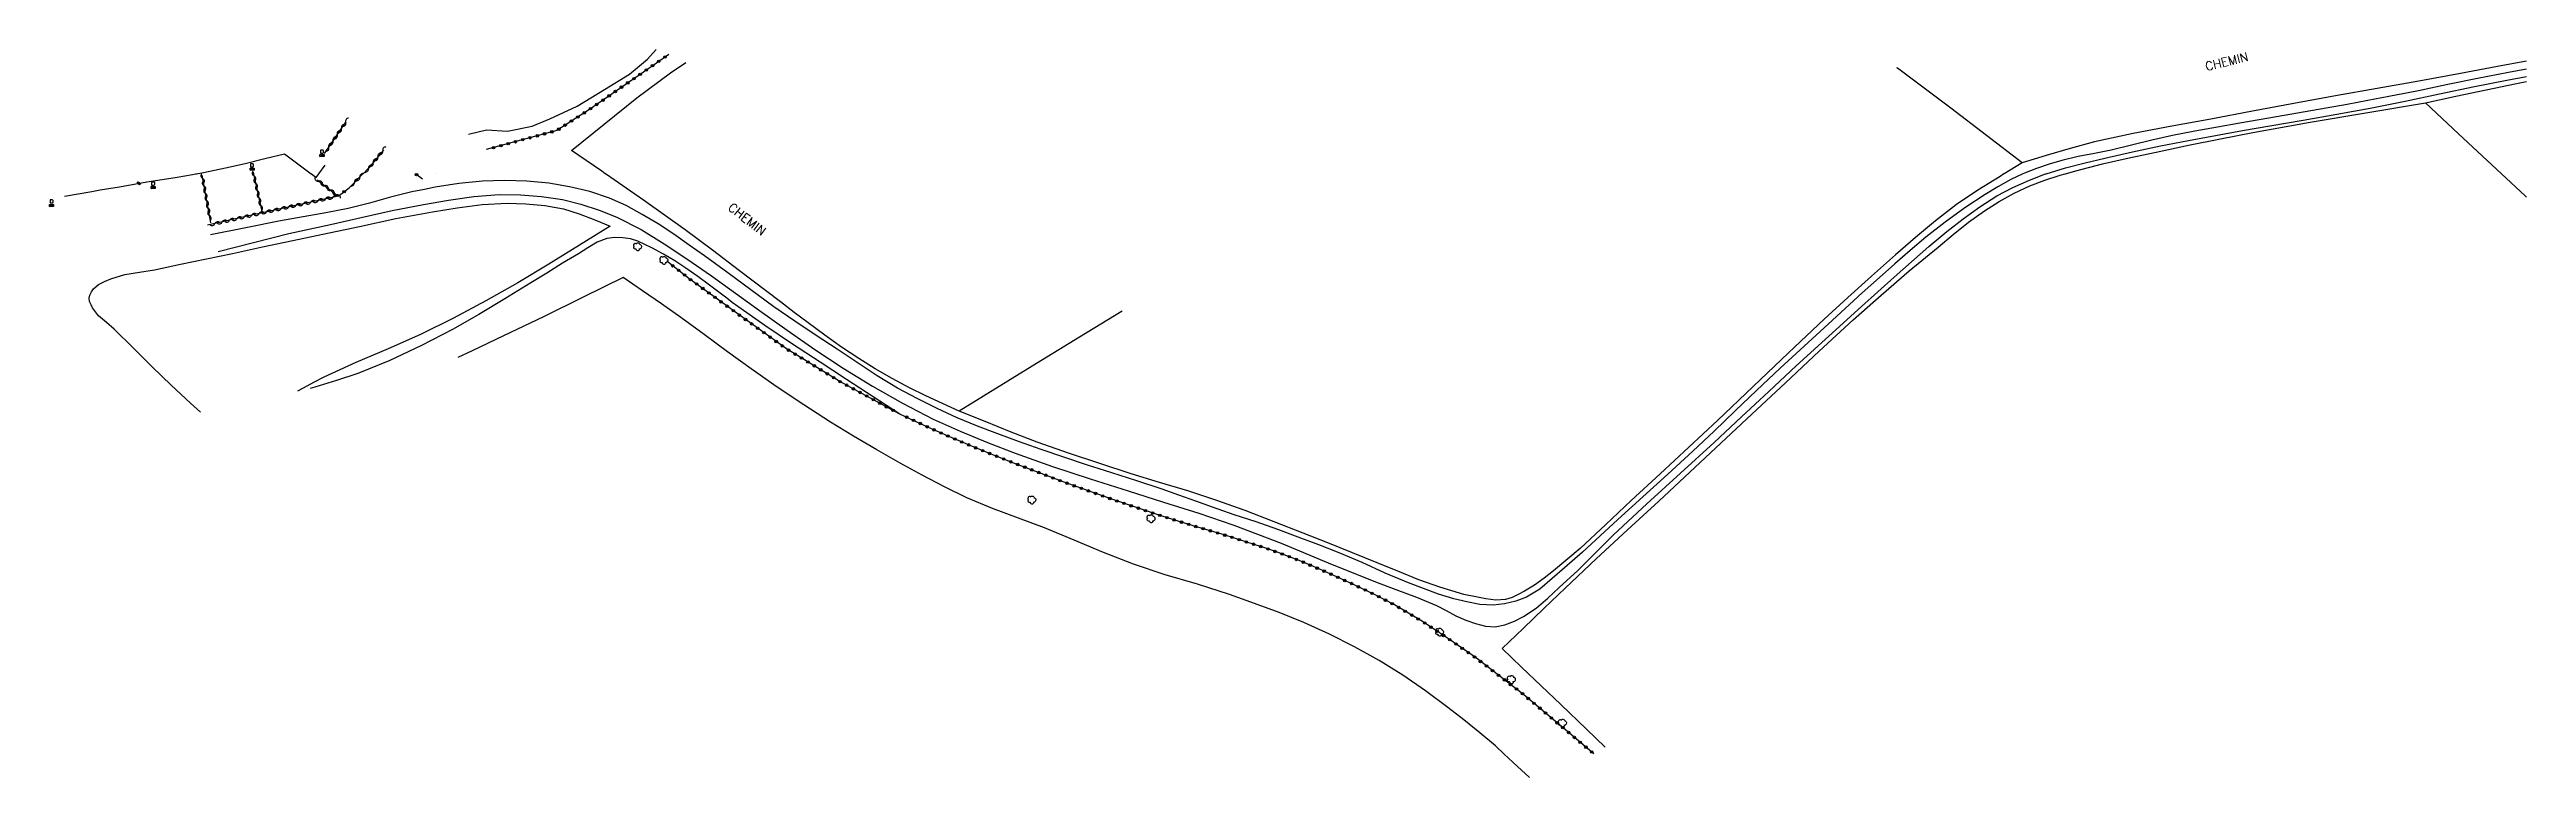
# Model space of a CAD drawing. Header units: millimetres. Extents: x 82000 to 83000, y 143000 to 143823.
# Drawn here: x 82507.8 to 83000, y 143551 to 143695.7 of the extents above; entities that cross this region are included whole.
import ezdxf

# ---------------------------------------------------------------- set-up
doc = ezdxf.new("R2010")
doc.units = ezdxf.units.MM
doc.linetypes.add('DASHED', pattern=[0.75, 0.5, -0.25])
doc.layers.get('0').update_dxf_attribs({"linetype": 'CONTINUOUS'})
for name, color, linetype in [('W0017', 7, 'CONTINUOUS'), ('W0070', 7, 'DASHED'), ('W0071', 7, 'CONTINUOUS'), ('W0211', 2, 'CONTINUOUS'), ('W0214', 2, 'CONTINUOUS'), ('W0300', 7, 'CONTINUOUS'), ('W0310', 3, 'CONTINUOUS'), ('W0322', 7, 'CONTINUOUS'), ('W0323', 7, 'CONTINUOUS'), ('W0330', 7, 'CONTINUOUS'), ('W0401', 7, 'CONTINUOUS'), ('W0438', 7, 'CONTINUOUS'), ('W0989', 7, 'CONTINUOUS')]:
    doc.layers.add(name, color=color, linetype=linetype)
doc.styles.get("Standard").update_dxf_attribs({"font": 'romans.shx', "width": 0.85})

msp = doc.modelspace()

# ---------------------------------------------------------------- texts
at = {"layer": 'W0989'}
for rotation, p in [(13.7093, (82936.41, 143691.43)), (321.8002, (82642.44, 143663.99))]:
    msp.add_text('CHEMIN', height=1.75, rotation=rotation, dxfattribs=at).set_placement(p)

# ---------------------------------------------------------------- blocks, each defined once
blk = doc.blocks.new('T300')
for p, q in [((-0.8, 0.51), (-0.86, 0.34)), ((-0.86, 0.34), (-0.86, 0.17)), ((-0.86, 0.17), (-0.74, 0.06)), ((-0.69, 0.63), (-0.8, 0.51)), ((-0.8, -0.06), (-0.74, 0.06)), ((-0.74, 0.06), (-0.69, 0.11)), ((-0.57, 0.69), (-0.69, 0.63)), ((-0.46, 0.69), (-0.57, 0.69)), ((-0.29, 0.63), (-0.46, 0.69)), ((-0.29, 0.63), (-0.17, 0.74)), ((-0.23, 0.57), (-0.29, 0.63)), ((-0.17, 0.74), (-0.06, 0.8)), ((-0.06, 0.8), (0.06, 0.8)), ((0.06, 0.8), (0.23, 0.74)), ((0.23, 0.74), (0.34, 0.63)), ((0.34, 0.63), (0.4, 0.51)), ((0.46, 0.46), (0.34, 0.46)), ((0.4, 0.51), (0.4, 0.46)), ((0.57, 0.4), (0.46, 0.46)), ((0.57, 0.4), (0.69, 0.29)), ((0.69, 0.29), (0.74, 0.17)), ((0.74, 0.06), (0.69, -0.17)), ((0.74, 0.17), (0.74, 0.06)), ((-0.8, -0.17), (-0.8, -0.06)), ((-0.8, -0.23), (-0.8, -0.17)), ((-0.74, -0.34), (-0.8, -0.23)), ((-0.69, -0.4), (-0.74, -0.34)), ((-0.51, -0.46), (-0.69, -0.4)), ((-0.4, -0.46), (-0.51, -0.46)), ((-0.4, -0.46), (-0.34, -0.46)), ((-0.34, -0.46), (-0.34, -0.4)), ((-0.34, -0.51), (-0.34, -0.46)), ((-0.29, -0.63), (-0.34, -0.51)), ((-0.17, -0.74), (-0.29, -0.63)), ((-0.06, -0.8), (-0.17, -0.74)), ((0.06, -0.8), (-0.06, -0.8)), ((0.17, -0.74), (0.06, -0.8)), ((0.23, -0.69), (0.17, -0.74)), ((0.29, -0.46), (0.23, -0.46)), ((0.29, -0.63), (0.23, -0.69)), ((0.46, -0.4), (0.29, -0.46)), ((0.34, -0.51), (0.29, -0.63)), ((0.34, -0.51), (0.34, -0.46)), ((0.57, -0.34), (0.46, -0.4)), ((0.63, -0.29), (0.57, -0.34)), ((0.69, -0.17), (0.63, -0.29))]:
    blk.add_line(p, q)
blk = doc.blocks.new('T438')
for p, q in [((-0.4, 0.2), (0.4, 0.2)), ((-0.4, -0.2), (-0.4, 0.2)), ((0.15, 1.1), (-0.3, 1.1)), ((-0.3, 1.1), (-0.3, 0.5)), ((-0.3, 0.5), (0.15, 0.5)), ((0.3, 0.65), (0.3, 0.95)), ((0.4, 0.2), (0.4, -0.2))]:
    blk.add_line(p, q)
at = {"flags": 128}
for points in [[(-0.4, -0.2), (0.4, 0.2)], [(0.4, -0.2), (-0.4, -0.2)]]:
    blk.add_lwpolyline(points, dxfattribs=at)
for centre, major_axis, start_param, end_param in [((0.15, 0.95), (0.106, -0.106), 0.785398, 2.356194), ((0.15, 0.65), (0.106, 0.106), 3.926991, 5.497787)]:
    blk.add_ellipse(centre, major_axis=major_axis, ratio=1, start_param=start_param, end_param=end_param)
blk = doc.blocks.new('T401')
for p, q in [((-0.3, 0.3), (0, 0.3)), ((-0.3, -0.25), (-0.3, 0.3)), ((-0.3, 0.15), (0, 0.15)), ((-0.3, 0), (0, 0)), ((0, 0.3), (0, -0.25)), ((-0.3, -0.15), (0, -0.15)), ((-0.3, -0.25), (-0.3, -0.3)), ((-0.3, -0.3), (0, -0.3)), ((0, -0.3), (0, -0.25))]:
    blk.add_line(p, q)
blk = doc.blocks.new('t323o')
at = {"color": 0, "linetype": 'Continuous'}
for radius in [0.25, 0.15]:
    blk.add_circle((0, 0), radius, dxfattribs=at)
blk = doc.blocks.new('t310o')
at = {"color": 0, "linetype": 'Continuous'}
for centre, start, end in [((-0.5, 0.38), 216.8699, 323.1304), ((0.5, -0.37), 36.8699, 143.1303)]:
    blk.add_arc(centre, 0.625, start, end, dxfattribs=at)
blk = doc.blocks.new('t322o')
at = {"color": 0, "linetype": 'Continuous'}
for radius in [0.25, 0.15]:
    blk.add_circle((0, 0), radius, dxfattribs=at)

# ---------------------------------------------------------------- linework, layer by layer
at = {"layer": 'W0017'}
for points in [[(82536.95, 143671), (82538.36, 143671.27), (82540.54, 143671.7), (82542.73, 143672.16), (82546.65, 143673.06), (82550.57, 143674.02), (82554.49, 143674.98)], [(82554.49, 143674.98), (82559.8, 143671)], [(82510.72, 143666.57), (82516.18, 143667.51), (82517.87, 143667.8), (82521.65, 143668.44), (82527.11, 143669.37), (82530.13, 143669.85), (82533.15, 143670.33), (82536.17, 143670.85), (82536.78, 143670.97)], [(82536.78, 143670.97), (82536.95, 143671)], [(82559.8, 143671), (82559.85, 143670.97)], [(82559.85, 143670.97), (82560.76, 143670.28), (82561.27, 143670.97)], [(82561.27, 143670.97), (82561.29, 143671)], [(82561.29, 143671), (82562.56, 143672.72)]]:
    msp.add_lwpolyline(points, dxfattribs=at)
at = {"layer": 'W0070'}
msp.add_lwpolyline([(82584.52, 143671), (82584.51, 143670.97)], dxfattribs=at)
at = {"layer": 'W0071'}
for points in [[(83000, 143691.8), (82996.46, 143691.13), (82990.25, 143689.93), (82984.38, 143688.73), (82978.52, 143687.51), (82972.64, 143686.33), (82968.5, 143685.56), (82964.36, 143684.8), (82960.22, 143684.05), (82954.5, 143683.05), (82948.79, 143682.06), (82943.07, 143681.06), (82938.59, 143680.28), (82934.1, 143679.5), (82929.64, 143678.62), (82925.57, 143677.69), (82921.53, 143676.68), (82917.47, 143675.71), (82914.19, 143675.05), (82910.9, 143674.42), (82907.64, 143673.65), (82905.13, 143672.91), (82902.65, 143672.08), (82900.22, 143671.13), (82899.95, 143671)], [(82904.52, 143671), (82904.57, 143671.02), (82908.38, 143672.21), (82912.28, 143673.18), (82916.19, 143674.1), (82921.73, 143675.38), (82927.29, 143676.55), (82932.86, 143677.65), (82938.22, 143678.64), (82943.6, 143679.58), (82948.97, 143680.51), (82955.64, 143681.66), (82962.31, 143682.82), (82968.96, 143684.04), (82975.87, 143685.44), (82982.75, 143686.91), (82989.65, 143688.34), (82996.07, 143689.58), (83000, 143690.32)], [(82899.9, 143670.97), (82897.56, 143669.84), (82894.98, 143668.39), (82892.44, 143666.86), (82888.39, 143664.21), (82884.46, 143661.36), (82880.64, 143658.38), (82877.52, 143655.78), (82874.46, 143653.1), (82871.43, 143650.39), (82868, 143647.33), (82864.6, 143644.24), (82861.21, 143641.13), (82856.45, 143636.75), (82851.71, 143632.35), (82846.99, 143627.92), (82842.77, 143623.89), (82838.56, 143619.85), (82834.33, 143615.84), (82829.38, 143611.29), (82824.4, 143606.78), (82819.41, 143602.27), (82815.91, 143599.05), (82812.41, 143595.82), (82808.82, 143592.7), (82806.41, 143590.55), (82803.96, 143588.45), (82801.28, 143586.83), (82799.15, 143586.05), (82796.9, 143585.51), (82794.64, 143585.26), (82792.04, 143585.39), (82789.43, 143585.89), (82786.85, 143586.53), (82783.8, 143587.44), (82780.8, 143588.56), (82777.83, 143589.72), (82773.21, 143591.65), (82768.64, 143593.71), (82764.04, 143595.68), (82760, 143597.27), (82755.94, 143598.8), (82751.86, 143600.29), (82747.54, 143601.79), (82743.2, 143603.24), (82738.87, 143604.71), (82735.54, 143605.91), (82732.21, 143607.13), (82728.88, 143608.32), (82723.88, 143609.97), (82718.86, 143611.55), (82713.85, 143613.17), (82709.33, 143614.68), (82704.82, 143616.22), (82700.33, 143617.81), (82696.24, 143619.31), (82692.17, 143620.86), (82688.16, 143622.52), (82684.14, 143624.36), (82680.18, 143626.31), (82676.3, 143628.4), (82672.24, 143630.85), (82668.26, 143633.47), (82664.31, 143636.11), (82660.1, 143638.89), (82655.9, 143641.71), (82651.74, 143644.58), (82647.13, 143647.92), (82642.55, 143651.32), (82637.94, 143654.66), (82634.9, 143656.84), (82631.84, 143659), (82628.7, 143661.04), (82625.57, 143662.92), (82622.37, 143664.68), (82619.07, 143666.18), (82615.15, 143667.48), (82611.1, 143668.43), (82607, 143669.11), (82602.62, 143669.55), (82598.2, 143669.67), (82593.79, 143669.53), (82589.09, 143669.07), (82584.4, 143668.31), (82582.32, 143667.9), (82579.75, 143667.39), (82575.54, 143666.36), (82571.35, 143665.19), (82567.14, 143664.12), (82562.66, 143663.24), (82558.16, 143662.47), (82553.67, 143661.66), (82546.78, 143660.23), (82539.76, 143658.86)], [(82541.31, 143655.56), (82541.31, 143655.56), (82555.34, 143659.12), (82563.58, 143660.92), (82569.73, 143662.3), (82575.89, 143663.69), (82582.07, 143664.89), (82587.08, 143665.76), (82592.11, 143666.51), (82597.15, 143666.88), (82601.36, 143666.83), (82605.57, 143666.51), (82609.72, 143665.86), (82613.39, 143664.94), (82617, 143663.75), (82620.52, 143662.35), (82625.32, 143659.92), (82629.92, 143657.06), (82634.44, 143654.08), (82639.31, 143650.74), (82644.08, 143647.26), (82648.87, 143643.81), (82654.35, 143639.92), (82659.86, 143636.06), (82665.47, 143632.37), (82671.32, 143628.8), (82677.27, 143625.39), (82683.36, 143622.25), (82688.72, 143619.81), (82694.18, 143617.57), (82699.68, 143615.44), (82707.1, 143612.81), (82714.59, 143610.39), (82722.1, 143607.99), (82729.12, 143605.74), (82736.15, 143603.52), (82743.13, 143601.16), (82752.56, 143597.55), (82761.9, 143593.7), (82771.25, 143589.89), (82775.32, 143588.36), (82779.4, 143586.84), (82783.4, 143585.16), (82785.34, 143584.17), (82787.26, 143583.14), (82789.24, 143582.28), (82791.15, 143581.62), (82793.12, 143581.11), (82795.07, 143580.96), (82796.99, 143581.34), (82798.9, 143582.09), (82800.71, 143583), (82803.22, 143584.66), (82805.53, 143586.67), (82807.79, 143588.74), (82811.46, 143592.15), (82815, 143595.69), (82818.57, 143599.21), (82825.18, 143605.39), (82831.87, 143611.49), (82838.55, 143617.6), (82843.99, 143622.67), (82849.43, 143627.75), (82854.88, 143632.8), (82861.34, 143638.72), (82867.83, 143644.6), (82874.37, 143650.43), (82877.81, 143653.52), (82881.26, 143656.58), (82884.82, 143659.53), (82888.04, 143662.03), (82891.34, 143664.43), (82894.77, 143666.59), (82897.94, 143668.25), (82901.22, 143669.72), (82904.45, 143670.97)], [(82899.95, 143671), (82899.9, 143670.97)], [(82904.45, 143670.97), (82904.52, 143671)]]:
    msp.add_lwpolyline(points, dxfattribs=at)
at = {"layer": 'W0211'}
for points in [[(82591.04, 143678.86), (82594.6, 143679.76), (82598.76, 143679.45), (82603.68, 143680.47), (82607.22, 143681.94), (82612.66, 143684.46), (82618.04, 143687.75), (82623.01, 143690.8), (82626.59, 143693.79), (82628.33, 143695.7)], [(82676.74, 143623.25), (82671.46, 143626.67), (82666.18, 143630.08), (82660.92, 143633.53), (82655.41, 143637.16), (82649.92, 143640.82), (82644.53, 143644.63), (82643.46, 143645.43), (82642.38, 143646.25), (82641.3, 143647.05), (82638.96, 143648.83), (82636.62, 143650.6), (82634.22, 143652.27), (82632.02, 143653.69), (82629.78, 143655.04), (82627.47, 143656.26), (82626.09, 143656.96), (82624.68, 143657.61), (82623.23, 143658.07), (82621.68, 143658.29), (82620.09, 143658.32), (82618.55, 143658.13), (82616.6, 143657.39), (82614.76, 143656.26), (82612.92, 143655.09), (82609.73, 143653.21), (82606.58, 143651.25), (82603.42, 143649.3), (82598.26, 143646.14), (82593.09, 143643), (82587.83, 143640.03), (82581.68, 143636.86), (82575.42, 143633.92), (82569.02, 143631.32), (82564.77, 143629.89), (82560.47, 143628.6), (82559.6, 143628.34)]]:
    msp.add_lwpolyline(points, dxfattribs=at)
at = {"layer": 'W0214'}
msp.add_lwpolyline([(82801.91, 143551.01), (82801.77, 143551.13), (82800.34, 143552.4), (82798.6, 143554.03), (82796.87, 143555.67), (82795.1, 143557.28), (82792.02, 143559.91), (82788.86, 143562.46), (82785.64, 143564.93), (82781.21, 143568.21), (82776.68, 143571.35), (82772.02, 143574.28), (82767.13, 143577), (82762.12, 143579.5), (82757.02, 143581.81), (82752.15, 143583.8), (82747.22, 143585.62), (82742.25, 143587.36), (82735.9, 143589.4), (82729.5, 143591.31), (82723.16, 143593.4), (82717.24, 143595.7), (82711.37, 143598.17), (82705.49, 143600.6), (82700.33, 143602.55), (82695.17, 143604.49), (82690.09, 143606.61), (82685.61, 143608.77), (82681.2, 143611.1), (82676.83, 143613.5), (82672.17, 143616.13), (82667.55, 143618.84), (82662.99, 143621.64), (82657.66, 143625.07), (82652.4, 143628.61), (82647.2, 143632.22), (82642.52, 143635.61), (82637.88, 143639.05), (82633.22, 143642.46), (82629.41, 143645.12), (82625.58, 143647.76), (82621.75, 143650.4), (82613.85, 143646.48), (82605.96, 143642.57), (82598.01, 143638.76), (82591.75, 143635.79), (82588.9, 143634.47)], dxfattribs=at)
at = {"layer": 'W0310'}
for points in [[(82562.43, 143675.04), (82566.65, 143681.24)], [(82574.11, 143675.71), (82571.19, 143672.09), (82570.09, 143671)], [(82539.82, 143661.23), (82538.1, 143670.7)], [(82548.22, 143671.34), (82548.3, 143671)], [(82548.3, 143671), (82548.31, 143670.97)], [(82548.31, 143670.97), (82550.05, 143663.25)], [(82570.06, 143670.97), (82567.3, 143668.23)], [(82570.09, 143671), (82570.06, 143670.97)], [(82560.93, 143669.81), (82563.33, 143667.94), (82565.04, 143666.61), (82565.13, 143666.54), (82550.13, 143663.26), (82550.05, 143663.25), (82539.18, 143660.77)]]:
    msp.add_lwpolyline(points, dxfattribs=at)
at = {"layer": 'W0322'}
msp.add_lwpolyline([(82814.67, 143555.7), (82809.88, 143559.74), (82800.77, 143567.44), (82791.33, 143574.69), (82786.01, 143578.42), (82780.6, 143582.02), (82775.02, 143585.33), (82771.08, 143587.38), (82767.06, 143589.31), (82763.01, 143591.15), (82759.91, 143592.52), (82756.8, 143593.85), (82753.66, 143595.09), (82751.58, 143595.85), (82749.49, 143596.56), (82747.39, 143597.27), (82741.23, 143599.21), (82735.03, 143601.04), (82728.86, 143602.95), (82719.1, 143606.23), (82709.39, 143609.7), (82699.76, 143613.37), (82695.22, 143615.16), (82690.7, 143616.99), (82686.21, 143618.9), (82683.04, 143620.33), (82679.89, 143621.79), (82676.74, 143623.25)], dxfattribs=at)
at = {"layer": 'W0323'}
for points in [[(82630.82, 143694.72), (82628.37, 143693.01), (82615.06, 143683.77), (82608.59, 143679.61), (82594.57, 143675.8)], [(82580.52, 143670.97), (82580.47, 143671)], [(82581.92, 143669.93), (82581.61, 143670.16), (82580.52, 143670.97)], [(82565.13, 143666.54), (82567.3, 143668.23)], [(82676.74, 143623.25), (82664.82, 143629.73), (82654.24, 143636.19), (82643.87, 143643.62), (82634.85, 143650.2), (82630.47, 143653.6)]]:
    msp.add_lwpolyline(points, dxfattribs=at)
at = {"layer": 'W0330'}
for points in [[(82618.21, 143671), (82617.51, 143671.49), (82611.48, 143675.65), (82611.47, 143675.66), (82617.99, 143680.87), (82624.5, 143686.07), (82631.2, 143691.04), (82634.2, 143693.1)], [(83000, 143693.39), (82994.26, 143692.31), (82986.91, 143690.94), (82978.62, 143689.44), (82970.33, 143687.96), (82962.04, 143686.47), (82953.79, 143684.95), (82945.54, 143683.43), (82937.29, 143681.87), (82929.55, 143680.46), (82921.82, 143679.03), (82914.15, 143677.33), (82909.34, 143676.03), (82904.55, 143674.62), (82899.77, 143673.21), (82892.67, 143678.63), (82885.58, 143684.05), (82878.46, 143689.43), (82875, 143691.99), (82874.9, 143692.06)], [(82908.39, 143671), (82910.44, 143671.6), (82915.72, 143672.99), (82921.06, 143674.18), (82926.42, 143675.32), (82932.81, 143676.68), (82939.23, 143677.97), (82945.65, 143679.21), (82957.05, 143681.27), (82968.48, 143683.17), (82979.91, 143685.08), (82986.52, 143678.93), (82993.12, 143672.77), (82995.02, 143671)], [(82979.91, 143685.08), (82985.95, 143686.4), (82991.98, 143687.71), (82998.03, 143688.98), (83000, 143689.37)], [(82618.26, 143670.97), (82618.21, 143671)], [(82720.92, 143643.71), (82712.47, 143638.53), (82703.08, 143632.77), (82698.23, 143629.79), (82693.37, 143626.82), (82688.51, 143623.84), (82685.22, 143625.34), (82681.93, 143626.85), (82678.69, 143628.43), (82675.26, 143630.28), (82671.88, 143632.22), (82668.57, 143634.27), (82665.16, 143636.55), (82661.83, 143638.95), (82658.52, 143641.39), (82655.77, 143643.45), (82653.04, 143645.53), (82650.3, 143647.61), (82644.9, 143651.73), (82639.5, 143655.83), (82634.06, 143659.88), (82625.82, 143665.74), (82618.26, 143670.97)], [(82896.16, 143670.97), (82895.38, 143670.49), (82890.99, 143667.77), (82886.73, 143664.89), (82882.59, 143661.68), (82878.58, 143658.31), (82874.62, 143654.88), (82869.85, 143650.67), (82865.14, 143646.39), (82860.46, 143642.09), (82853.35, 143635.42), (82846.31, 143628.69), (82839.24, 143621.98), (82833.54, 143616.66), (82827.83, 143611.36), (82822.09, 143606.08), (82817.04, 143601.3), (82811.98, 143596.53), (82806.65, 143592.1), (82804.78, 143590.65), (82802.87, 143589.25), (82800.87, 143588.02), (82799.66, 143587.37), (82798.41, 143586.79), (82797.14, 143586.38), (82795.21, 143586.26), (82793.21, 143586.52), (82791.24, 143586.88), (82788.82, 143587.4), (82786.43, 143588.08), (82784.06, 143588.82), (82779.86, 143590.31), (82775.72, 143592), (82771.59, 143593.7), (82766.68, 143595.67), (82761.78, 143597.64), (82756.87, 143599.59), (82751.13, 143601.84), (82745.38, 143604.05), (82739.58, 143606.14), (82733.98, 143607.95), (82728.34, 143609.64), (82722.71, 143611.37), (82716.47, 143613.39), (82710.24, 143615.45), (82704.06, 143617.64), (82698.86, 143619.65), (82693.68, 143621.74), (82688.51, 143623.84)], [(82816.91, 143557.05), (82813.2, 143560.6), (82808.1, 143565.48), (82804.21, 143569.19), (82800.32, 143572.9), (82796.44, 143576.61), (82800.61, 143580.63), (82804.77, 143584.65), (82808.96, 143588.66), (82815.15, 143594.45), (82821.37, 143600.2), (82827.59, 143605.96), (82833.74, 143611.7), (82839.89, 143617.45), (82846.04, 143623.19), (82852.73, 143629.48), (82859.42, 143635.76), (82866.2, 143641.94), (82871.75, 143646.85), (82877.36, 143651.7), (82883.06, 143656.44), (82886.08, 143658.93), (82889.13, 143661.39), (82892.3, 143663.65), (82895.21, 143665.46), (82898.22, 143667.12), (82901.31, 143668.58), (82904.29, 143669.72), (82907.35, 143670.7), (82908.3, 143670.97)], [(82896.2, 143671), (82896.16, 143670.97)], [(82899.77, 143673.21), (82896.2, 143671)], [(82908.3, 143670.97), (82908.39, 143671)], [(82995.02, 143671), (82995.04, 143670.97)], [(82995.04, 143670.97), (82999.71, 143666.61), (83000, 143666.33)], [(82537.75, 143623.62), (82535.81, 143625.38), (82531.94, 143628.96), (82528.14, 143632.65), (82524.38, 143636.39), (82520.62, 143640.12), (82519.07, 143641.44), (82517.52, 143642.77), (82516.34, 143644.33), (82516.02, 143644.95), (82515.74, 143645.61), (82515.64, 143646.25), (82515.79, 143646.9), (82516.12, 143647.54), (82516.52, 143648.12), (82517.49, 143648.97), (82518.72, 143649.57), (82519.98, 143650.1), (82522.76, 143650.98), (82525.68, 143651.46), (82528.62, 143651.94), (82533.79, 143653.03), (82538.96, 143654.1), (82544.13, 143655.18), (82550.12, 143656.45), (82556.11, 143657.71), (82562.11, 143658.97), (82569.35, 143660.55), (82576.59, 143662.11), (82583.87, 143663.43), (82588.8, 143664.22), (82593.74, 143664.9), (82598.69, 143665.17), (82602.45, 143665.06), (82606.22, 143664.72), (82609.91, 143664.05), (82613.04, 143663.07), (82616.11, 143661.83), (82619.18, 143660.6), (82613.1, 143656.81), (82607.02, 143653.02), (82600.86, 143649.35), (82594.49, 143645.77), (82588.03, 143642.32), (82581.5, 143639.04), (82575.1, 143636.2), (82568.63, 143633.51), (82562.28, 143630.58), (82560.23, 143629.5), (82558.2, 143628.4), (82557.06, 143627.79)]]:
    msp.add_lwpolyline(points, dxfattribs=at)

# ---------------------------------------------------------------- block references
at = {"layer": 'W0300'}
for p in [(82624.68, 143656.47), (82629.9, 143653.78), (82703.04, 143606.15), (82726.71, 143602.42), (82784.04, 143579.87), (82798.32, 143570.45), (82808.47, 143561.78)]:
    msp.add_blockref('T300', p, dxfattribs=at)
at = {"layer": 'W0310'}
for p, rotation in [((82565.8, 143680), 55.78303607386547), ((82566.64, 143681.24), 55.78303607386547), ((82563.27, 143676.28), 55.78303607386547), ((82564.11, 143677.52), 55.78303607386547), ((82564.96, 143678.76), 55.78303607386547), ((82573.04, 143674.39), 231.1362314080832), ((82573.98, 143675.56), 231.1362314080832), ((82538.21, 143670.08), 100.3101666581575), ((82548.4, 143670.56), 282.7471391181029), ((82548.73, 143669.1), 282.7471391181029), ((82561.26, 143669.55), 322.0803070709049), ((82568.36, 143669.28), 224.8333824267088), ((82569.43, 143670.34), 224.8333824267088), ((82571.16, 143672.06), 224.8477529375535), ((82572.1, 143673.22), 231.1362314080832), ((82538.48, 143668.61), 100.3101666581575), ((82538.75, 143667.13), 100.3101666581575), ((82539.02, 143665.66), 100.3101666581575), ((82539.29, 143664.18), 100.3101666581575), ((82549.06, 143667.64), 282.7471391181029), ((82549.39, 143666.18), 282.7471391181029), ((82549.72, 143664.71), 282.7471391181029), ((82556.74, 143664.71), 192.2977433265657), ((82558.21, 143665.03), 192.2977433265657), ((82559.67, 143665.34), 192.2977433265657), ((82561.14, 143665.66), 192.2977433265657), ((82562.44, 143668.63), 322.0803070709049), ((82562.6, 143665.98), 192.2977433265657), ((82563.63, 143667.71), 322.0762500422572), ((82564.07, 143666.3), 192.2977433265657), ((82564.81, 143666.79), 322.0762500422572), ((82539.55, 143662.7), 100.3101666581575), ((82540.64, 143661.1), 192.8427468605398), ((82542.1, 143661.44), 192.8427468605398), ((82543.57, 143661.77), 192.8427468605398), ((82545.03, 143662.1), 192.8427468605398), ((82546.49, 143662.44), 192.8427468605398), ((82547.95, 143662.77), 192.8427468605398), ((82549.42, 143663.1), 192.8427468605398), ((82550.88, 143663.43), 192.2977433265657), ((82552.35, 143663.75), 192.2977433265657), ((82553.81, 143664.07), 192.2977433265657), ((82555.28, 143664.39), 192.2977433265657)]:
    msp.add_blockref('t310o', p, dxfattribs=dict(at, rotation=rotation))
at = {"layer": 'W0322'}
for p, rotation in [((82678.1, 143622.62), 155.102713430819), ((82679.46, 143621.99), 155.102713430819), ((82680.82, 143621.36), 155.1027134309201), ((82682.19, 143620.72), 155.1027134309201), ((82683.55, 143620.1), 155.7827903143865), ((82684.92, 143619.48), 155.7827903143865), ((82686.29, 143618.87), 156.9709961114447), ((82687.67, 143618.28), 156.9709961114447), ((82689.05, 143617.7), 156.9709961114447), ((82690.43, 143617.11), 156.9709961114447), ((82691.81, 143616.54), 157.9218119897185), ((82693.2, 143615.98), 157.9218119897185), ((82694.59, 143615.41), 157.9218119897185), ((82695.99, 143614.86), 158.46017344526), ((82697.38, 143614.31), 158.46017344526), ((82698.78, 143613.76), 158.46017344526), ((82700.18, 143613.21), 159.179692840345), ((82701.58, 143612.68), 159.179692840345), ((82702.98, 143612.14), 159.179692840345), ((82704.38, 143611.61), 159.179692840345), ((82705.78, 143611.08), 159.179692840345), ((82707.19, 143610.54), 159.179692840345), ((82708.59, 143610.01), 159.179692840345), ((82709.99, 143609.49), 160.3147570182563), ((82711.41, 143608.98), 160.3147570182563), ((82712.82, 143608.48), 160.3147570182563), ((82714.23, 143607.97), 160.3147570182563), ((82715.64, 143607.47), 160.3147570182563), ((82717.06, 143606.96), 160.3147570182563), ((82718.47, 143606.46), 160.3147570182563), ((82719.89, 143605.97), 161.4067759456444), ((82721.31, 143605.49), 161.4067759456444), ((82722.73, 143605.01), 161.4067759456444), ((82724.15, 143604.53), 161.4067759456444), ((82725.57, 143604.05), 161.4067759456444), ((82726.99, 143603.58), 161.4067759456444), ((82728.42, 143603.1), 161.4067759456444), ((82729.85, 143602.64), 162.8496707288797), ((82731.28, 143602.2), 162.8496707288797), ((82732.71, 143601.76), 162.8496707288797), ((82734.15, 143601.32), 162.8496707288797), ((82735.58, 143600.88), 163.5334156347338), ((82737.02, 143600.46), 163.5334156347338), ((82738.46, 143600.03), 163.5334156347338), ((82739.9, 143599.61), 163.5334156347338), ((82741.33, 143599.18), 162.4877848990608), ((82742.76, 143598.73), 162.4877848990608), ((82744.2, 143598.28), 162.4877848990608), ((82745.63, 143597.82), 162.4877848990608), ((82747.06, 143597.37), 162.4877848990608), ((82748.48, 143596.9), 161.4256855553376), ((82749.9, 143596.42), 161.0732539890323), ((82751.32, 143595.93), 161.0732539890323), ((82752.73, 143595.43), 160.0966709580498), ((82754.14, 143594.9), 158.4188005183914), ((82755.53, 143594.35), 158.4188005183914), ((82756.93, 143593.8), 156.8903503950423), ((82758.3, 143593.21), 156.8903503950423), ((82759.68, 143592.62), 156.8903503950423), ((82761.06, 143592.01), 156.056426198191), ((82762.43, 143591.41), 156.056426198191), ((82763.8, 143590.79), 155.5634957677349), ((82765.16, 143590.17), 155.5634957677349), ((82766.53, 143589.55), 155.5634957677349), ((82767.88, 143588.91), 154.4238985815016), ((82769.24, 143588.26), 154.4238985815016), ((82770.59, 143587.62), 154.4238985815016), ((82771.93, 143586.94), 152.4670510651202), ((82773.26, 143586.25), 152.4670510651202), ((82774.59, 143585.55), 152.4670510651202), ((82775.89, 143584.81), 149.2848399248845), ((82777.18, 143584.04), 149.2848399248845), ((82778.47, 143583.28), 149.2848399248845), ((82779.76, 143582.51), 149.2848399248845), ((82781.04, 143581.72), 146.4053193661915), ((82782.29, 143580.89), 146.4053193661915), ((82783.54, 143580.06), 146.4053193661915), ((82784.79, 143579.23), 146.4053193661915), ((82786.03, 143578.4), 144.9660467218607), ((82787.26, 143577.54), 144.9660467218607), ((82788.49, 143576.68), 144.9660467218607), ((82789.72, 143575.82), 144.9660467218607), ((82790.95, 143574.96), 144.9660467218607), ((82792.15, 143574.06), 142.4812951906455), ((82793.34, 143573.15), 142.4812951906455), ((82794.53, 143572.23), 142.4812951906455), ((82795.72, 143571.32), 142.4812951906455), ((82796.91, 143570.41), 142.4812951906455), ((82798.1, 143569.49), 142.4812951906455), ((82799.29, 143568.58), 142.4812951906455), ((82800.48, 143567.67), 142.4812951906455), ((82801.63, 143566.71), 139.8175046088479), ((82802.78, 143565.74), 139.8175046088479), ((82803.93, 143564.78), 139.8175046088479), ((82805.07, 143563.81), 139.8175046088479), ((82806.22, 143562.84), 139.8175046088479), ((82807.36, 143561.87), 139.8175046088479), ((82808.51, 143560.91), 139.8175046088479), ((82809.66, 143559.94), 139.8175046088479), ((82810.8, 143558.97), 139.8211737839073), ((82811.95, 143558), 139.8211737839073), ((82813.09, 143557.03), 139.8211737839073), ((82814.24, 143556.07), 139.8211737839073)]:
    msp.add_blockref('t322o', p, dxfattribs=dict(at, rotation=rotation))
at = {"layer": 'W0323'}
for p, rotation in [((82623.92, 143689.92), 214.7745244508816), ((82625.15, 143690.78), 214.7745244508816), ((82626.38, 143691.63), 214.7745244508816), ((82627.61, 143692.49), 214.7745244508816), ((82628.84, 143693.34), 214.7761377407707), ((82630.08, 143694.2), 214.7761377407707), ((82616.52, 143684.79), 214.7745244508816), ((82617.76, 143685.64), 214.7745244508816), ((82618.99, 143686.5), 214.7745244508816), ((82620.22, 143687.35), 214.7745244508816), ((82621.45, 143688.21), 214.7745244508816), ((82622.68, 143689.07), 214.7745244508816), ((82608.99, 143679.87), 212.7562606213427), ((82610.25, 143680.68), 212.7562606213427), ((82611.51, 143681.49), 212.7562606213427), ((82612.77, 143682.3), 212.7562606213427), ((82614.04, 143683.11), 212.7562606213427), ((82615.29, 143683.93), 214.7745244508816), ((82596.02, 143676.2), 195.1855652865749), ((82597.47, 143676.59), 195.1855652865749), ((82598.92, 143676.98), 195.1855652865749), ((82600.36, 143677.37), 195.1855652865749), ((82601.81, 143677.77), 195.1855652865749), ((82603.26, 143678.16), 195.1855652865749), ((82604.71, 143678.55), 195.1855652865749), ((82606.15, 143678.95), 195.1855652865749), ((82607.6, 143679.34), 195.1855652865749), ((82580.71, 143670.82), 143.474898861688), ((82566.32, 143667.46), 37.94995654293648), ((82631.6, 143652.72), 142.1767085020093), ((82632.79, 143651.8), 142.1767085020093), ((82633.97, 143650.88), 142.1767085020093), ((82635.16, 143649.97), 143.9138029485569), ((82636.37, 143649.08), 143.9138029485569), ((82637.59, 143648.2), 143.9138029485569), ((82638.8, 143647.32), 143.9138029485569), ((82640.01, 143646.43), 143.9138029485569), ((82641.22, 143645.55), 143.9138029485569), ((82642.44, 143644.67), 143.9138029485569), ((82643.65, 143643.78), 143.9138029485569), ((82644.87, 143642.91), 144.3782396451932), ((82646.08, 143642.03), 144.3782396451932), ((82647.3, 143641.16), 144.3782396451932), ((82648.52, 143640.29), 144.3782396451932), ((82649.74, 143639.41), 144.3782396451932), ((82650.96, 143638.54), 144.3782396451932), ((82652.18, 143637.67), 144.3782396451932), ((82653.4, 143636.79), 144.3782396451932), ((82654.64, 143635.95), 148.5566295463745), ((82655.92, 143635.16), 148.5566295463745), ((82657.2, 143634.38), 148.5566295463745), ((82658.48, 143633.6), 148.5566295463745), ((82659.76, 143632.82), 148.5566295463745), ((82661.04, 143632.03), 148.5566295463745), ((82662.32, 143631.25), 148.5566295463745), ((82663.6, 143630.47), 148.5566295463745), ((82664.88, 143629.69), 151.5051034108663), ((82666.2, 143628.97), 151.5051034108663), ((82667.51, 143628.26), 151.5051034108663), ((82668.83, 143627.54), 151.5051034108663), ((82670.15, 143626.83), 151.5051034108663), ((82671.47, 143626.11), 151.5051034108663), ((82672.79, 143625.4), 151.5051034108663), ((82674.11, 143624.68), 151.5051034108663), ((82675.42, 143623.97), 151.5051034108663)]:
    msp.add_blockref('t323o', p, dxfattribs=dict(at, rotation=rotation))
at = {"layer": 'W0401', "rotation": 51.84232789577803}
msp.add_blockref('T401', (82525.63, 143669.21), dxfattribs=at)
at = {"layer": 'W0438'}
for p in [(82561.92, 143674.61), (82548.03, 143671.89), (82508.18, 143664.71), (82528.37, 143668.26)]:
    msp.add_blockref('T438', p, dxfattribs=at)

msp.set_redraw_order([(e.dxf.handle, doc.entitydb.next_handle()) for e in msp.query("TEXT MTEXT ATTDEF DIMENSION ARC_DIMENSION")])  # texts and dimensions are drawn at this point

doc.saveas('drawing.dxf')
